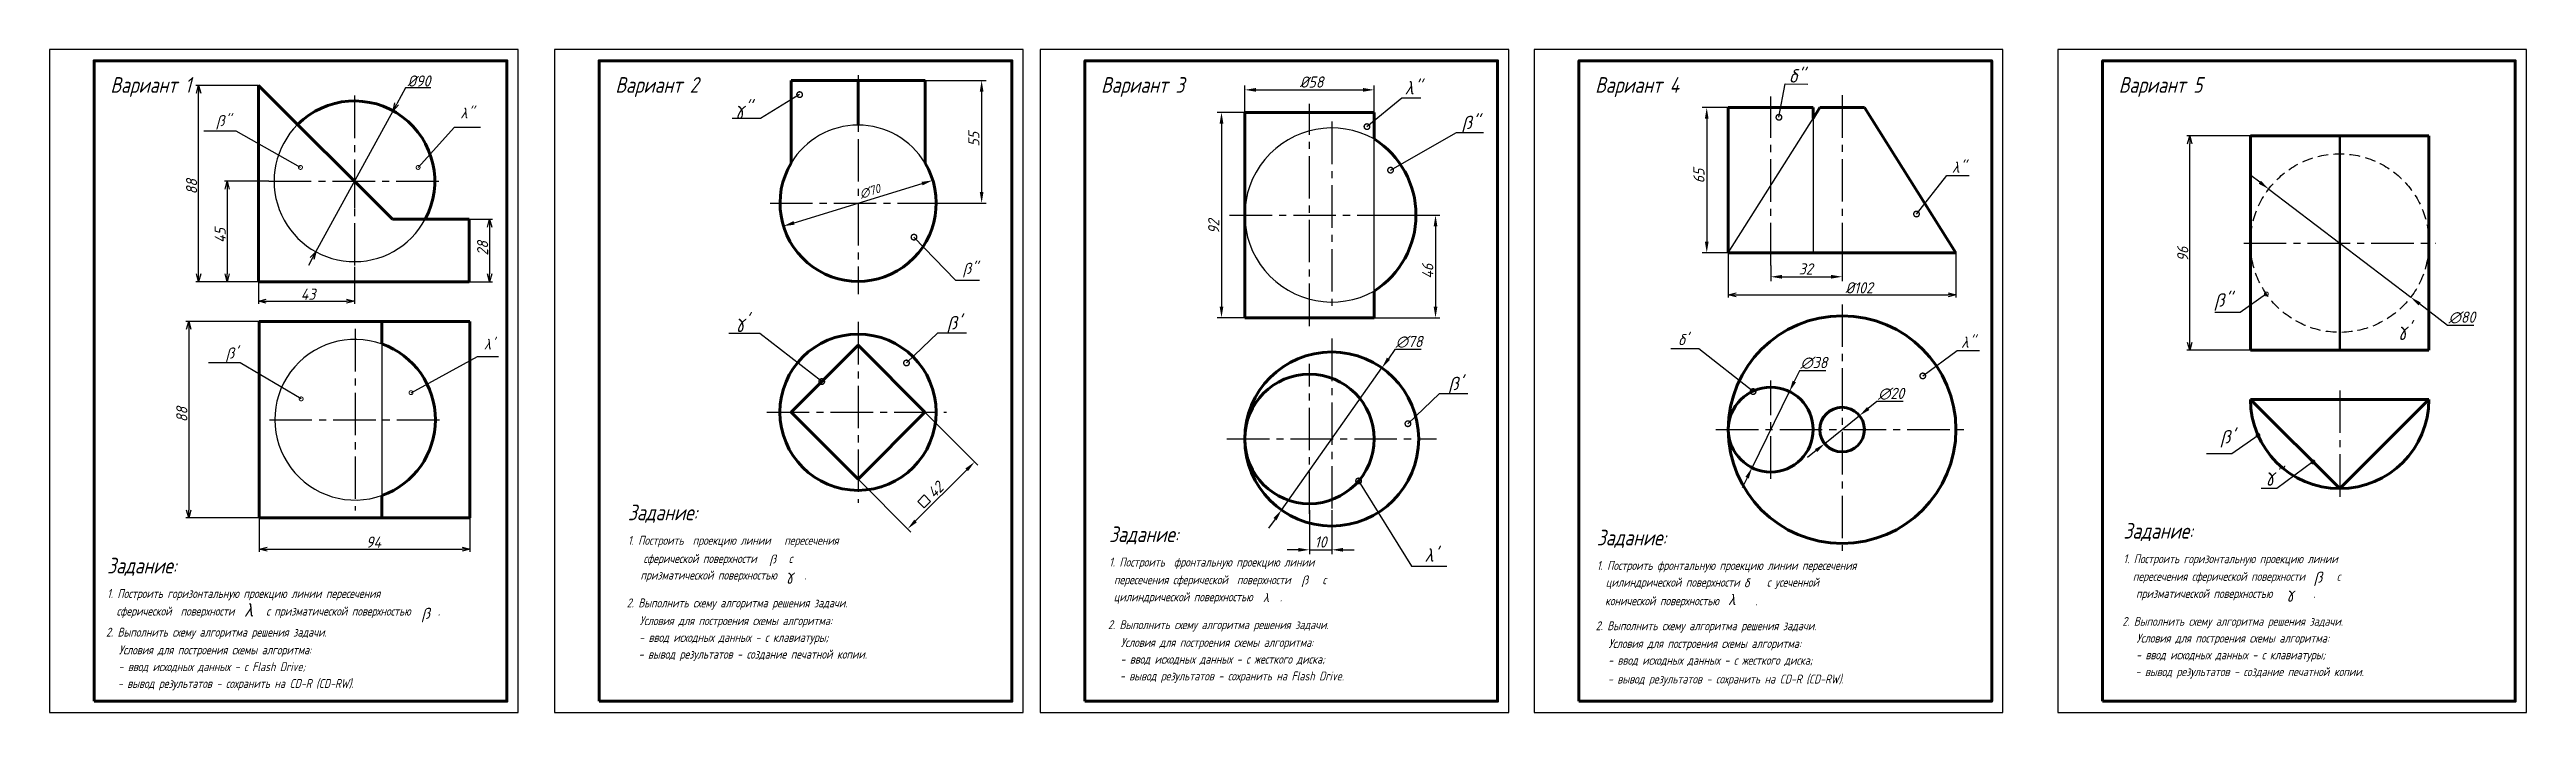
# Model space of a CAD drawing. Header units: millimetres. Extents: x 0 to 3763, y -2 to 297.
# Drawn here: x 0 to 1110, y 0 to 297 of the extents above; entities that cross this region are included whole.
import ezdxf

# ---------------------------------------------------------------- set-up
doc = ezdxf.new("R2010")
doc.units = ezdxf.units.MM
for name, pattern in [('ACAD_ISO03W100', [30, 12, -18]), ('CENTER2', [28.575000000000003, 19.05, -3.175, 3.175, -3.175]), ('невидимая2', [4.762499999999999, 3.175, -1.5875]), ('осевая2', [28.575000000000003, 19.05, -3.175, 3.175, -3.175])]:
    doc.linetypes.add(name, pattern=pattern)
doc.layers.add('3-размеры', color=6, linetype='Continuous')
doc.layers.add('Слой2', color=7, linetype='ACAD_ISO03W100')
doc.layers.add('Непечатный', color=7, linetype='Continuous', plot=False)
doc.layers.add('Слой1', color=7, linetype='Continuous', lineweight=60)
doc.styles.get("Standard").update_dxf_attribs({"font": 'isocpeur.ttf', "width": 0.9, "oblique": 15})
doc.dimstyles.new('ISO-25', dxfattribs={"dimtxt": 5, "dimasz": 3.5, "dimexe": 1.25, "dimexo": 0, "dimtad": 1, "dimtoh": 1, "dimdec": 0, "dimtxsty": 'Standard', "dimblk": 'OPEN30', "dimcen": 2.5, "dimadec": 0, "dimazin": 0, "dimtfac": 1, "dimtdec": 0, "dimtmove": 0, "dimatfit": 3, "dimldrblk": 'DOTSMALL', "dimfxl": 1, "dimarcsym": 0})
doc.dimstyles.new('Standart', dxfattribs={"dimtxt": 5, "dimasz": 5, "dimexe": 2, "dimexo": 0, "dimgap": 1, "dimtad": 1, "dimtoh": 1, "dimdec": 0, "dimtxsty": 'Standard', "dimcen": 2.5, "dimadec": 0, "dimazin": 0, "dimtfac": 1, "dimtdec": 0, "dimtmove": 0, "dimatfit": 3, "dimldrblk": 'DOTSMALL', "dimfxl": 1, "dimarcsym": 0})

msp = doc.modelspace()

# ---------------------------------------------------------------- texts
at = {"linetype": 'осевая2', "oblique": 15, "width": 0.9}
for s, height, p in [("δ''", 6, (779.4800857111609, 282.2141837989385)), ("λ''", 5, (852.5929579394065, 241.7910778623365)), ("δ'", 5, (729.7913269422827, 164.5678525877935)), ("λ''", 5, (856.7536205918323, 163.4250325312057)), ('δ', 4, (759.3152725076097, 56.08417390652892)), ('λ', 5, (752.2195164991051, 48.13262991694035))]:
    msp.add_text(s, height=height, dxfattribs=at).set_placement(p)
at = {"oblique": 15}
for s, height, width, p in [('Вариант 1', 7, 0.8, (27.28873733672754, 277.6480678305977)), ('Вариант 2', 7, 0.8, (253.582979577697, 277.6480679216102)), ('Вариант 3', 7, 0.8, (471.2757901007533, 277.6480679216102)), ('Вариант 4', 7, 0.8, (692.7058975172279, 277.6480679216102)), ('Вариант 5', 7, 0.8, (927.3551502010823, 277.6480679216102)), ("γ''", 6, 0.9, (307.1494515096824, 267.6216212069156)), ("β''", 6, 0.9, (632.9039414649585, 261.3238892315949)), ("β''", 5, 0.9, (409.2988035608997, 196.452679540467)), ("γ'", 6, 0.9, (307.387535867701, 172.2262229331053)), ("β'", 6, 0.9, (402.2037070440858, 171.5973888070166)), ("β'", 6, 0.9, (626.9220294241102, 144.3752897682637)), ('Задание:', 7, 0.8, (259.2185829868019, 86.10511580279649)), ('1. Построить  проекцию линии   пересечения ', 4, 0.8, (259.2185829868019, 75.10511580279649)), ('Задание:', 7, 0.8, (474.8859063857092, 76.35562254153513)), ('Задание:', 7, 0.8, (693.4597728173217, 74.86017092265581)), ('Задание:', 7, 0.8, (929.4611558578599, 77.86430855181186)), ('Задание:', 7, 0.8, (25.83416246998149, 62.29321620050541)), (' сферической поверхности       c ', 4, 0.8, (264.1268406366019, 66.95235587586103)), ('β', 4, 0.9, (322.6411359179463, 66.74889463646957)), ('1. Построить  фронтальную проекцию линии ', 4, 0.8, (474.8859063857092, 65.35562254153513)), ('1. Построить фронтальную проекцию линии пересечения ', 4, 0.8, (693.4597728173217, 63.86017092265581)), ('1. Построить горизонтальную проекцию линии ', 4, 0.8, (929.4611558578599, 66.86430855181186)), ('призматической поверхностью      .', 4, 0.8, (264.8389270252535, 59.52984065121188)), ('γ', 5, 0.9, (329.9305929334918, 59.14398235508304)), ('  пересечения сферической  поверхности       с ', 4, 0.8, (472.9830085579872, 57.45385255889846)), ('β', 4, 0.9, (561.0826615472383, 57.35698334669985)), ('цилиндрической поверхности      с усеченной ', 4, 0.8, (697.4377036875237, 56.32774502333723)), ('   пересечения сферической поверхности       с ', 4, 0.8, (927.558258030138, 58.96253856917519)), ('1. Построить горизонтальную проекцию линии пересечения', 4, 0.8, (25.83416246998149, 51.29321620050541)), ('   сферической  поверхности       с призматической поверхностью      .', 4, 0.8, (23.93126464225952, 43.39144621786875)), ('β', 5, 0.9, (166.7278164331286, 41.90504493560209)), ('2. Выполнить схему алгоритма решения задачи.', 4, 0.8, (258.6996525143359, 47.07059757011837)), ('цилиндрической поверхностью      .', 4, 0.8, (476.9165180193127, 49.78034738995052)), ('конической поверхностью        .', 4, 0.8, (697.1141232968419, 48.01265784420639)), ('призматической поверхностью         .', 4, 0.8, (935.0814998963115, 51.28903340022725)), ('2. Выполнить схему алгоритма решения задачи.', 4, 0.8, (25.31523199751541, 33.96449329647999)), ('   Условия для построения схемы алгоритма:', 4, 0.8, (258.3535461040124, 39.13037620969624)), ('  - ввод исходных данных - с клавиатуры;', 4, 0.8, (260.1698034409774, 31.61137508451418)), ('2. Выполнить схему алгоритма решения задачи.', 4, 0.8, (474.3669759132431, 37.321104308857)), ('   Условия для построения схемы алгоритма:', 4, 0.8, (474.0208695029196, 29.38088294843487)), ('2. Выполнить схему алгоритма решения задачи.', 4, 0.8, (692.9408423448556, 36.83229916834557)), ('2. Выполнить схему алгоритма решения задачи.', 4, 0.8, (928.9422253853945, 38.82979031913374)), ('   Условия для построения схемы алгоритма:', 4, 0.8, (929.2029787829549, 31.30687454443205)), ('   Условия для построения схемы алгоритма:', 4, 0.8, (24.96912558719191, 26.02427193605786)), ('  - ввод исходных данных - с Flash Drive;', 4, 0.8, (26.78538292415692, 18.5052708108758)), ('  - вывод результатов - создание печатной копии.', 4, 0.8, (259.9103388880781, 24.09237395933224)), ('  - ввод исходных данных - с жесткого диска;', 4, 0.8, (475.8371268398846, 21.86188182325282)), ('   Условия для построения схемы алгоритма:', 4, 0.8, (692.5947359345321, 28.89207780792344)), ('  - ввод исходных данных - с жесткого диска;', 4, 0.8, (694.4109932714971, 21.37307668274138)), ('  - ввод исходных данных - с клавиатуры;', 4, 0.8, (931.0192361199199, 23.78787341924999)), ('  - вывод результатов - сохранить на CD-R (CD-RW).', 4, 0.8, (26.5259183712576, 10.98626968569386)), ('  - вывод результатов - сохранить на Flash Drive.', 4, 0.8, (475.5776622869853, 14.34288069807087)), ('  - вывод результатов - сохранить на CD-R (CD-RW). ', 4, 0.8, (694.3395906419446, 12.96936827418131)), ('  - вывод результатов - создание печатной копии.', 4, 0.8, (930.7597715670206, 16.26887229406805))]:
    msp.add_text(s, height=height, dxfattribs=dict(at, width=width)).set_placement(p)
at = {"color": 7, "oblique": 15, "width": 0.9}
for s, p in [("β''", (74.64534930548871, 262.6468251932608)), ("β'", (79.00221642651559, 158.5224113320882))]:
    msp.add_text(s, height=5, dxfattribs=at).set_placement(p)
at = {"lineweight": 60, "oblique": 15, "width": 0.9}
for s, height, p in [("β''", 6, (970.1509334119999, 181.7924872121048)), ("γ'", 6, (1052.376914144852, 168.6671633525654)), ("β'", 6, (972.8655011189328, 120.5263134943352)), ("γ''", 6, (993.0112796357532, 103.3754948161168)), ('β', 5, (1014.806425697133, 58.10775327143244)), ('γ', 5, (1002.419675180119, 51.11049660204901))]:
    msp.add_text(s, height=height, dxfattribs=at).set_placement(p)
at = {"layer": 'Слой2', "oblique": 15, "width": 0.9}
for s, height, p in [("λ''", 6, (607.3157053217824, 276.87984768119)), ("λ'", 6, (616.227090163462, 67.5400256166331)), ('λ', 6, (87.20182428108845, 42.95111395040499)), ('λ', 4, (543.8478962617543, 49.50475255562583))]:
    msp.add_text(s, height=height, dxfattribs=at).set_placement(p)
at = {"layer": 'Слой2', "color": 7, "oblique": 15, "width": 0.9}
for s, height, p in [("λ''", 4.8, (184.1249521461247, 266.1948799482839)), ("λ'", 4.800000000000001, (194.6714812059209, 162.6154058862743))]:
    msp.add_text(s, height=height, dxfattribs=at).set_placement(p)

# ---------------------------------------------------------------- blocks, each defined once
blk = doc.blocks.new('_DotSmall')
at = {"color": 0, "linetype": 'ByBlock', "const_width": 0.5}
blk.add_lwpolyline([(-0.0625, 0, 1), (0.0625, 0, 1)], format="xyb", close=True, dxfattribs=at)
blk = doc.blocks.new('_Open30')
at = {"color": 0, "linetype": 'ByBlock', "lineweight": -2}
for p, q in [((-1, 0.26794919), (0, 0)), ((0, 0), (-1, -0.26794919)), ((0, 0), (-1, 0))]:
    blk.add_line(p, q, dxfattribs=at)
blk = doc.blocks.new('*D5')
at = {"color": 0, "lineweight": -2, "transparency": 16777216}
for p, q in [((159.5235626432192, 279.7764306792439), (155.6087725127074, 272.6250437977681)), ((170.9383086053749, 279.7764306792438), (159.5235626432192, 279.7764306792439)), ((119.3553172444399, 206.3986368205528), (153.9281487585493, 269.554945461076)), ((117.6746934902818, 203.3285384838607), (115.9940697361237, 200.2584401471686))]:
    blk.add_line(p, q, dxfattribs=at)
at = {"layer": 'Defpoints', "color": 0, "transparency": 16777216}
for p in [(153.9281487585493, 269.554945461076), (119.3553172444399, 206.3986368205528)]:
    blk.add_point(p, dxfattribs=at)
at = {"color": 0, "lineweight": -2, "transparency": 16777216, "xscale": 3.5, "yscale": 3.5, "zscale": 3.5}
for p, rotation in [((153.9281487585493, 269.554945461076), 241.3029578070141), ((119.3553172444399, 206.3986368205528), 61.30295780701402)]:
    blk.add_blockref('_Open30', p, dxfattribs=dict(at, rotation=rotation))
at = {"color": 0, "transparency": 16777216, "insert": (165.5434356242971, 282.9014306792439), "char_height": 5, "attachment_point": 5}
blk.add_mtext('%%c90', dxfattribs=at)
blk = doc.blocks.new('3')
blk.add_line((81.9647164999105, 235.8602111121736), (139.3278711546831, 253.4519275734131))
for points in [[(139.0835417593881, 254.2486380547293), (139.5722005499781, 252.6552170920968), (144.1081340425808, 254.917903945183)], [(81.7203871046155, 236.6569215934899), (82.20904589520549, 235.0635006308573), (77.18445361201279, 234.3942347404036)]]:
    blk.add_solid(points)
at = {"insert": (115.9462699147126, 249.9759911044114), "char_height": 4, "attachment_point": 5, "rotation": 17.049349627562986}
blk.add_mtext('∅70', dxfattribs=at)
blk = doc.blocks.new('*D8')
at = {"layer": 'Defpoints', "color": 0, "linetype": 'ByBlock', "transparency": 16777216}
for p in [(392.3238722984872, 134.5085166517933), (362.3238722984872, 104.5085166517933), (384.5822689850681, 82.25011996521232)]:
    blk.add_point(p, dxfattribs=at)
at = {"layer": 'Слой2', "color": 0, "linetype": 'ByBlock', "lineweight": -2, "transparency": 16777216}
for p, q in [((392.3238722984872, 134.5085166517933), (415.9964825474412, 110.8359064028392)), ((362.3238722984872, 104.5085166517933), (385.9964825474412, 80.83590640283924)), ((411.0467350791354, 108.7145860592795), (388.1178028910009, 85.78565387114506))]:
    blk.add_line(p, q, dxfattribs=at)
at = {"layer": 'Слой2', "color": 0, "linetype": 'ByBlock', "transparency": 16777216}
for points in [[(410.4574794281466, 109.3038417102683), (411.6359907301241, 108.1253304082907), (414.5822689850681, 112.2501199652123)], [(387.5285472400121, 86.37490952213386), (388.7070585419897, 85.19639822015625), (384.5822689850681, 82.25011996521232)]]:
    blk.add_solid(points, dxfattribs=at)
at = {"layer": 'Слой2', "color": 0, "linetype": 'ByBlock', "transparency": 16777216, "insert": (397.0598149410777, 99.67741338952771), "char_height": 5, "attachment_point": 5, "rotation": 44.99999999999995}
blk.add_mtext('42', dxfattribs=at)
blk = doc.blocks.new('*D9')
at = {"layer": 'Defpoints', "color": 0, "linetype": 'ByBlock', "transparency": 16777216}
for p in [(392.3669829106025, 283.1336395286654), (397.3672286970484, 228.1336395286654), (417.7330641597825, 228.1336395286654)]:
    blk.add_point(p, dxfattribs=at)
at = {"layer": 'Слой2', "color": 0, "linetype": 'ByBlock', "lineweight": -2, "transparency": 16777216}
for p, q in [((392.3669829106025, 283.1336395286654), (419.7330641597825, 283.1336395286654)), ((417.7330641597825, 278.1336395286654), (417.7330641597825, 233.1336395286654)), ((397.3672286970484, 228.1336395286654), (419.7330641597825, 228.1336395286654))]:
    blk.add_line(p, q, dxfattribs=at)
at = {"layer": 'Слой2', "color": 0, "linetype": 'ByBlock', "transparency": 16777216}
for points in [[(416.8997308264492, 278.1336395286654), (418.5663974931158, 278.1336395286654), (417.7330641597825, 283.1336395286654)], [(416.8997308264492, 233.1336395286654), (418.5663974931158, 233.1336395286654), (417.7330641597825, 228.1336395286654)]]:
    blk.add_solid(points, dxfattribs=at)
at = {"layer": 'Слой2', "color": 0, "linetype": 'ByBlock', "transparency": 16777216, "insert": (414.2330641597824, 256.8113753447343), "char_height": 5, "attachment_point": 5, "rotation": 90}
blk.add_mtext('55', dxfattribs=at)
blk = doc.blocks.new('*D10')
at = {"color": 0, "lineweight": -2, "transparency": 16777216}
for p, q in [((593.6755431622566, 222.8680236683013), (623.1495892332039, 222.8680236683013)), ((621.1495892332039, 217.8680236683013), (621.1495892332039, 181.8680236683013)), ((593.6755431622566, 176.8680236683013), (623.1495892332039, 176.8680236683013))]:
    blk.add_line(p, q, dxfattribs=at)
at = {"color": 0, "transparency": 16777216}
for points in [[(620.3162558998705, 217.8680236683013), (621.9829225665372, 217.8680236683013), (621.1495892332039, 222.8680236683013)], [(620.3162558998705, 181.8680236683013), (621.9829225665372, 181.8680236683013), (621.1495892332039, 176.8680236683013)]]:
    blk.add_solid(points, dxfattribs=at)
at = {"layer": 'Defpoints', "color": 0, "transparency": 16777216}
for p in [(593.6755431622566, 222.8680236683013), (593.6755431622566, 176.8680236683013), (621.1495892332039, 176.8680236683013)]:
    blk.add_point(p, dxfattribs=at)
at = {"color": 0, "transparency": 16777216, "insert": (617.6495892332039, 197.6680741504082), "char_height": 5, "attachment_point": 5, "rotation": 90}
blk.add_mtext('46', dxfattribs=at)
blk = doc.blocks.new('*D11')
at = {"color": 0, "lineweight": -2, "transparency": 16777216}
for p, q in [((535.6755431622566, 268.8680236683013), (523.2259367256105, 268.8680236683013)), ((525.2259367256105, 263.8680236683013), (525.2259367256104, 181.8680236683013)), ((535.6755431622566, 176.8680236683013), (523.2259367256104, 176.8680236683013))]:
    blk.add_line(p, q, dxfattribs=at)
at = {"color": 0, "transparency": 16777216}
for points in [[(524.3926033922771, 263.8680236683013), (526.0592700589439, 263.8680236683013), (525.2259367256105, 268.8680236683013)], [(524.392603392277, 181.8680236683013), (526.0592700589438, 181.8680236683013), (525.2259367256104, 176.8680236683013)]]:
    blk.add_solid(points, dxfattribs=at)
at = {"layer": 'Defpoints', "color": 0, "transparency": 16777216}
for p in [(535.6755431622566, 268.8680236683013), (525.2259367256104, 176.8680236683013), (535.6755431622566, 176.8680236683013)]:
    blk.add_point(p, dxfattribs=at)
at = {"color": 0, "transparency": 16777216, "insert": (521.7259367256104, 217.6457045409426), "char_height": 5, "attachment_point": 5, "rotation": 90}
blk.add_mtext('92', dxfattribs=at)
blk = doc.blocks.new('*D12')
at = {"layer": 'Defpoints', "color": 0, "transparency": 16777216}
for p in [(593.6755431622566, 278.9441015565048), (535.6755431622566, 268.8680236683013), (593.6755431622566, 268.8680236683013)]:
    blk.add_point(p, dxfattribs=at)
at = {"layer": 'Слой1', "color": 0, "lineweight": -2, "transparency": 16777216}
for p, q in [((535.6755431622566, 268.8680236683013), (535.6755431622566, 280.9441015565048)), ((540.6755431622566, 278.9441015565048), (588.6755431622566, 278.9441015565048)), ((593.6755431622566, 268.8680236683013), (593.6755431622566, 280.9441015565048))]:
    blk.add_line(p, q, dxfattribs=at)
at = {"layer": 'Слой1', "color": 0, "transparency": 16777216}
for points in [[(540.6755431622566, 279.7774348898382), (540.6755431622566, 278.1107682231715), (535.6755431622566, 278.9441015565048)], [(588.6755431622566, 279.7774348898382), (588.6755431622566, 278.1107682231715), (593.6755431622566, 278.9441015565048)]]:
    blk.add_solid(points, dxfattribs=at)
at = {"layer": 'Слой1', "color": 0, "lineweight": -3, "transparency": 16777216, "insert": (565.6038221013353, 282.4441015565048), "char_height": 5, "attachment_point": 5}
blk.add_mtext('%%c58', dxfattribs=at)
blk = doc.blocks.new('*D13')
at = {"layer": 'Defpoints', "color": 0, "transparency": 16777216}
for p in [(597.1433749981677, 154.3810341622679), (552.1214828587172, 90.68622096540182)]:
    blk.add_point(p, dxfattribs=at)
at = {"layer": 'Слой1', "color": 0, "lineweight": -2, "transparency": 16777216}
for p, q in [((602.9154124519434, 162.5470358541737), (600.0293937250556, 158.4640350082208)), ((614.7051584140988, 162.5470358541737), (602.9154124519434, 162.5470358541737)), ((552.1214828587172, 90.68622096540182), (597.1433749981677, 154.3810341622679)), ((549.2354641318293, 86.60322011944888), (546.3494454049414, 82.52021927349594))]:
    blk.add_line(p, q, dxfattribs=at)
at = {"layer": 'Слой1', "color": 0, "transparency": 16777216}
for points in [[(599.3488935840633, 158.9450381293688), (600.7098938660477, 157.9830318870729), (597.1433749981677, 154.3810341622679)], [(548.554963990837, 87.08422324059686), (549.9159642728214, 86.12221699830093), (552.1214828587172, 90.68622096540182)]]:
    blk.add_solid(points, dxfattribs=at)
at = {"layer": 'Слой1', "color": 0, "lineweight": -3, "transparency": 16777216, "insert": (609.3102854330211, 166.0470358541738), "char_height": 5, "attachment_point": 5}
blk.add_mtext('∅78', dxfattribs=at)
blk = doc.blocks.new('*D14')
at = {"color": 0, "lineweight": -2, "transparency": 16777216}
for p, q in [((752.3723646007259, 270.9692824199325), (740.7000537574073, 270.9692824199325)), ((742.7000537574073, 265.9692824199325), (742.7000537574072, 210.9692824199325)), ((752.3723646007259, 205.9692824199325), (740.7000537574072, 205.9692824199325))]:
    blk.add_line(p, q, dxfattribs=at)
at = {"color": 0, "transparency": 16777216}
for points in [[(741.866720424074, 265.9692824199325), (743.5333870907407, 265.9692824199325), (742.7000537574073, 270.9692824199325)], [(741.8667204240738, 210.9692824199325), (743.5333870907406, 210.9692824199325), (742.7000537574072, 205.9692824199325)]]:
    blk.add_solid(points, dxfattribs=at)
at = {"layer": 'Defpoints', "color": 0, "transparency": 16777216}
for p in [(752.3723646007259, 270.9692824199325), (742.7000537574072, 205.9692824199325), (752.3723646007259, 205.9692824199325)]:
    blk.add_point(p, dxfattribs=at)
at = {"color": 0, "transparency": 16777216, "insert": (739.2000537574072, 240.3482573038402), "char_height": 5, "attachment_point": 5, "rotation": 90}
blk.add_mtext('65', dxfattribs=at)
blk = doc.blocks.new('*D15')
at = {"color": 0, "lineweight": -2, "transparency": 16777216}
for p, q in [((771.3723646007259, 200.2674536045857), (771.3723646007259, 193.199748245862)), ((803.3723646007259, 200.5666250895912), (803.3723646007259, 193.199748245862)), ((776.3723646007259, 195.199748245862), (798.3723646007259, 195.199748245862))]:
    blk.add_line(p, q, dxfattribs=at)
at = {"color": 0, "transparency": 16777216}
for points in [[(776.3723646007259, 196.0330815791953), (776.3723646007259, 194.3664149125287), (771.3723646007259, 195.199748245862)], [(798.3723646007259, 196.0330815791953), (798.3723646007259, 194.3664149125287), (803.3723646007259, 195.199748245862)]]:
    blk.add_solid(points, dxfattribs=at)
at = {"layer": 'Defpoints', "color": 0, "transparency": 16777216}
for p in [(771.3723646007259, 200.2674536045857), (803.3723646007259, 200.5666250895912), (803.3723646007259, 195.199748245862)]:
    blk.add_point(p, dxfattribs=at)
at = {"color": 0, "transparency": 16777216, "insert": (787.0565500234586, 198.699748245862), "char_height": 5, "attachment_point": 5}
blk.add_mtext('32', dxfattribs=at)
blk = doc.blocks.new('*D16')
at = {"color": 0, "lineweight": -2, "transparency": 16777216}
for p, q in [((818.9408930163277, 139.2808500607448), (815.0487609124273, 136.142170770695)), ((830.7306389784835, 139.2808500607449), (818.9408930163277, 139.2808500607448)), ((795.5881003929247, 120.4487743204459), (811.1566288085269, 133.0034914806452)), ((791.6959682890242, 117.3100950303962), (787.8038361851238, 114.1714157403463))]:
    blk.add_line(p, q, dxfattribs=at)
at = {"color": 0, "transparency": 16777216}
for points in [[(814.525647697419, 136.7908594546784), (815.5718741274356, 135.4934820867116), (811.1566288085269, 133.0034914806452)], [(791.172855074016, 117.9587837143795), (792.2190815040325, 116.6614063464128), (795.5881003929247, 120.4487743204459)]]:
    blk.add_solid(points, dxfattribs=at)
at = {"layer": 'Defpoints', "color": 0, "transparency": 16777216}
for p in [(811.1566288085269, 133.0034914806452), (795.5881003929247, 120.4487743204459)]:
    blk.add_point(p, dxfattribs=at)
at = {"color": 0, "transparency": 16777216, "insert": (825.3357659974056, 142.7808500607447), "char_height": 5, "attachment_point": 5}
blk.add_mtext('∅20', dxfattribs=at)
blk = doc.blocks.new('*D17')
at = {"color": 0, "lineweight": -2, "transparency": 16777216}
for p, q in [((784.3272727431938, 153.118399113439), (781.947669146715, 148.270573802077)), ((796.1170187053496, 153.118399113439), (784.3272727431938, 153.118399113439)), ((763.0002485018176, 109.6701171868334), (779.744480699634, 143.7821486142579)), ((760.7970600547366, 105.1816919990144), (758.5938716076554, 100.6932668111953))]:
    blk.add_line(p, q, dxfattribs=at)
at = {"color": 0, "transparency": 16777216}
for points in [[(781.1995982820786, 148.6377718765905), (782.6957400113517, 147.9033757275635), (779.744480699634, 143.7821486142579)], [(760.0489891901001, 105.5488900735279), (761.5451309193732, 104.8144939245008), (763.0002485018176, 109.6701171868334)]]:
    blk.add_solid(points, dxfattribs=at)
at = {"layer": 'Defpoints', "color": 0, "transparency": 16777216}
for p in [(779.744480699634, 143.7821486142579), (763.0002485018176, 109.6701171868334)]:
    blk.add_point(p, dxfattribs=at)
at = {"color": 0, "transparency": 16777216, "insert": (790.7221457242716, 156.618399113439), "char_height": 5, "attachment_point": 5}
blk.add_mtext('∅38', dxfattribs=at)
blk = doc.blocks.new('*D69')
at = {"color": 0, "lineweight": -2, "transparency": 16777216}
for p, q in [((990.5634429143629, 237.5447838064624), (986.5855337329995, 240.5740144917724)), ((994.5413520957264, 234.5155531211524), (1058.187898997543, 186.047862156192)), ((1074.7526174071, 173.4336090367806), (1062.165808178907, 183.0186314708819)), ((1086.542363369256, 173.4336090367806), (1074.7526174071, 173.4336090367806))]:
    blk.add_line(p, q, dxfattribs=at)
at = {"color": 0, "transparency": 16777216}
for points in [[(991.0683146952479, 238.207768670023), (990.0585711334779, 236.8817989429018), (994.5413520957264, 234.5155531211524)], [(1062.670679959792, 183.6816163344425), (1061.660936398022, 182.3556466073213), (1058.187898997543, 186.047862156192)]]:
    blk.add_solid(points, dxfattribs=at)
at = {"layer": 'Defpoints', "color": 0, "transparency": 16777216}
for p in [(994.5413520957264, 234.5155531211524), (1058.187898997543, 186.047862156192)]:
    blk.add_point(p, dxfattribs=at)
at = {"color": 0, "transparency": 16777216, "insert": (1081.147490388179, 176.9336090367806), "char_height": 5, "attachment_point": 5}
blk.add_mtext('∅80', dxfattribs=at)
blk = doc.blocks.new('*D70')
at = {"layer": '3-размеры', "color": 0, "linetype": 'ByBlock', "lineweight": -2, "transparency": 16777216}
for p, q in [((986.3646255466356, 258.2817076386718), (957.8876281953015, 258.2817076386718)), ((959.1376281953017, 165.7817076386719), (959.1376281953017, 254.7817076386718)), ((986.3646255466356, 162.2817076386719), (957.8876281953017, 162.2817076386719))]:
    blk.add_line(p, q, dxfattribs=at)
at = {"layer": 'Defpoints', "color": 0, "transparency": 16777216}
for p in [(959.1376281953015, 258.2817076386718), (986.3646255466356, 258.2817076386718), (986.3646255466356, 162.2817076386719)]:
    blk.add_point(p, dxfattribs=at)
at = {"layer": '3-размеры', "color": 0, "lineweight": -2, "transparency": 16777216, "xscale": 3.5, "yscale": 3.5, "zscale": 3.5}
for p, rotation in [((959.1376281953015, 258.2817076386718), 90), ((959.1376281953017, 162.2817076386719), 270)]:
    blk.add_blockref('_Open30', p, dxfattribs=dict(at, rotation=rotation))
at = {"layer": '3-размеры', "color": 0, "transparency": 16777216, "insert": (956.0126281953014, 205.3559910400327), "char_height": 5, "attachment_point": 5, "rotation": 90}
blk.add_mtext('96', dxfattribs=at)
blk = doc.blocks.new('*D71')
at = {"layer": '3-размеры', "color": 0, "linetype": 'ByBlock', "lineweight": -2, "transparency": 16777216}
for p, q in [((93.9645502073237, 87.15968324730314), (93.9645502073237, 71.93298303019567)), ((188.4292506289194, 87.15968324730311), (188.4292506289194, 71.93298303019567)), ((97.4645502073237, 73.18298303019567), (184.9292506289194, 73.18298303019567))]:
    blk.add_line(p, q, dxfattribs=at)
at = {"layer": 'Defpoints', "color": 0, "transparency": 16777216}
for p in [(93.9645502073237, 87.15968324730314), (188.4292506289194, 87.15968324730311), (188.4292506289194, 73.18298303019567)]:
    blk.add_point(p, dxfattribs=at)
at = {"layer": '3-размеры', "color": 0, "lineweight": -2, "transparency": 16777216, "xscale": 3.5, "yscale": 3.5, "zscale": 3.5, "rotation": 180}
blk.add_blockref('_Open30', (93.9645502073237, 73.18298303019567), dxfattribs=at)
at = {"layer": '3-размеры', "color": 0, "lineweight": -2, "transparency": 16777216, "xscale": 3.5, "yscale": 3.5, "zscale": 3.5}
blk.add_blockref('_Open30', (188.4292506289194, 73.18298303019567), dxfattribs=at)
at = {"layer": '3-размеры', "color": 0, "transparency": 16777216, "insert": (145.1821347589241, 76.30798303019567), "char_height": 5, "attachment_point": 5}
blk.add_mtext('94', dxfattribs=at)
blk = doc.blocks.new('*D72')
at = {"layer": '3-размеры', "color": 0, "linetype": 'ByBlock', "lineweight": -2, "transparency": 16777216}
for p, q in [((98.24173300149474, 237.9767911408146), (78.36204704480218, 237.9767911408146)), ((79.61204704480218, 234.4767911408146), (79.6120470448022, 196.4767911408146)), ((98.24173300149474, 192.9767911408146), (78.3620470448022, 192.9767911408146))]:
    blk.add_line(p, q, dxfattribs=at)
at = {"layer": 'Defpoints', "color": 0, "transparency": 16777216}
for p in [(98.24173300149474, 237.9767911408146), (79.6120470448022, 192.9767911408146), (98.24173300149474, 192.9767911408146)]:
    blk.add_point(p, dxfattribs=at)
at = {"layer": '3-размеры', "color": 0, "lineweight": -2, "transparency": 16777216, "xscale": 3.5, "yscale": 3.5, "zscale": 3.5}
for p, rotation in [((79.61204704480218, 237.9767911408146), 90), ((79.6120470448022, 192.9767911408146), 270)]:
    blk.add_blockref('_Open30', p, dxfattribs=dict(at, rotation=rotation))
at = {"layer": '3-размеры', "color": 0, "transparency": 16777216, "insert": (76.48704704480224, 213.6804836683286), "char_height": 5, "attachment_point": 5, "rotation": 90}
blk.add_mtext('45', dxfattribs=at)
blk = doc.blocks.new('*D73')
at = {"layer": '3-размеры', "color": 0, "linetype": 'ByBlock', "lineweight": -2, "transparency": 16777216}
for p, q in [((93.65251488439117, 280.9660092579181), (65.55876471770347, 280.9660092579181)), ((66.80876471770348, 196.4767911408146), (66.80876471770347, 277.4660092579181)), ((93.65251488439117, 192.9767911408146), (65.55876471770348, 192.9767911408146))]:
    blk.add_line(p, q, dxfattribs=at)
at = {"layer": 'Defpoints', "color": 0, "transparency": 16777216}
for p in [(66.80876471770347, 280.9660092579181), (93.65251488439117, 280.9660092579181), (93.65251488439117, 192.9767911408146)]:
    blk.add_point(p, dxfattribs=at)
at = {"layer": '3-размеры', "color": 0, "lineweight": -2, "transparency": 16777216, "xscale": 3.5, "yscale": 3.5, "zscale": 3.5}
for p, rotation in [((66.80876471770347, 280.9660092579181), 90), ((66.80876471770348, 192.9767911408146), 270)]:
    blk.add_blockref('_Open30', p, dxfattribs=dict(at, rotation=rotation))
at = {"layer": '3-размеры', "color": 0, "transparency": 16777216, "insert": (63.68376471770353, 235.5415576298747), "char_height": 5, "attachment_point": 5, "rotation": 90}
blk.add_mtext('88', dxfattribs=at)
blk = doc.blocks.new('*D74')
at = {"layer": '3-размеры', "color": 0, "linetype": 'ByBlock', "lineweight": -2, "transparency": 16777216}
for p, q in [((93.65251488439114, 192.9767911408145), (93.65251488439114, 183.0018458880022)), ((136.6417330014947, 199.5767911408145), (136.6417330014947, 183.0018458880022)), ((97.15251488439114, 184.2518458880022), (133.1417330014947, 184.2518458880022))]:
    blk.add_line(p, q, dxfattribs=at)
at = {"layer": 'Defpoints', "color": 0, "transparency": 16777216}
for p in [(93.65251488439114, 192.9767911408145), (136.6417330014947, 199.5767911408145), (136.6417330014947, 184.2518458880022)]:
    blk.add_point(p, dxfattribs=at)
at = {"layer": '3-размеры', "color": 0, "lineweight": -2, "transparency": 16777216, "xscale": 3.5, "yscale": 3.5, "zscale": 3.5, "rotation": 180}
blk.add_blockref('_Open30', (93.65251488439114, 184.2518458880022), dxfattribs=at)
at = {"layer": '3-размеры', "color": 0, "lineweight": -2, "transparency": 16777216, "xscale": 3.5, "yscale": 3.5, "zscale": 3.5}
blk.add_blockref('_Open30', (136.6417330014947, 184.2518458880022), dxfattribs=at)
at = {"layer": '3-размеры', "color": 0, "transparency": 16777216, "insert": (115.8674970024094, 187.3768458880022), "char_height": 5, "attachment_point": 5}
blk.add_mtext('43', dxfattribs=at)
blk = doc.blocks.new('*D75')
at = {"layer": '3-размеры', "color": 0, "linetype": 'ByBlock', "lineweight": -2, "transparency": 16777216}
for p, q in [((188.1172153059869, 220.9792103394803), (198.4673657134772, 220.9792103394803)), ((197.2173657134772, 217.4792103394803), (197.2173657134772, 196.4767911408146)), ((188.1163714583065, 192.9767911408146), (198.4673657134772, 192.9767911408146))]:
    blk.add_line(p, q, dxfattribs=at)
at = {"layer": 'Defpoints', "color": 0, "transparency": 16777216}
for p in [(188.1172153059869, 220.9792103394803), (188.1163714583065, 192.9767911408146), (197.2173657134772, 192.9767911408146)]:
    blk.add_point(p, dxfattribs=at)
at = {"layer": '3-размеры', "color": 0, "lineweight": -2, "transparency": 16777216, "xscale": 3.5, "yscale": 3.5, "zscale": 3.5}
for p, rotation in [((197.2173657134772, 220.9792103394803), 90), ((197.2173657134772, 192.9767911408146), 270)]:
    blk.add_blockref('_Open30', p, dxfattribs=dict(at, rotation=rotation))
at = {"layer": '3-размеры', "color": 0, "transparency": 16777216, "insert": (194.0923657134772, 207.9445380416371), "char_height": 5, "attachment_point": 5, "rotation": 90}
blk.add_mtext('28', dxfattribs=at)
blk = doc.blocks.new('*D76')
at = {"layer": '3-размеры', "color": 0, "linetype": 'ByBlock', "lineweight": -2, "transparency": 16777216}
for p, q in [((93.96455020732374, 175.1503018653738), (61.14099536476346, 175.1503018653737)), ((62.39099536476346, 171.6503018653737), (62.39099536476348, 90.65968324730316)), ((93.96455020732373, 87.15968324730316), (61.14099536476348, 87.15968324730316))]:
    blk.add_line(p, q, dxfattribs=at)
at = {"layer": 'Defpoints', "color": 0, "transparency": 16777216}
for p in [(93.96455020732374, 175.1503018653738), (62.39099536476348, 87.15968324730316), (93.96455020732373, 87.15968324730316)]:
    blk.add_point(p, dxfattribs=at)
at = {"layer": '3-размеры', "color": 0, "lineweight": -2, "transparency": 16777216, "xscale": 3.5, "yscale": 3.5, "zscale": 3.5}
for p, rotation in [((62.39099536476346, 175.1503018653737), 90), ((62.39099536476348, 87.15968324730316), 270)]:
    blk.add_blockref('_Open30', p, dxfattribs=dict(at, rotation=rotation))
at = {"layer": '3-размеры', "color": 0, "transparency": 16777216, "insert": (59.26599536476349, 133.4752078380962), "char_height": 5, "attachment_point": 5, "rotation": 90}
blk.add_mtext('88', dxfattribs=at)
blk = doc.blocks.new('*D77')
at = {"layer": 'Defpoints', "color": 0, "transparency": 16777216}
for p in [(564.6324289284423, 90.69712859266566), (574.6324289284423, 90.69712859266566), (574.6324289284423, 72.87163027617498)]:
    blk.add_point(p, dxfattribs=at)
at = {"layer": 'Слой1', "color": 0, "lineweight": -2, "transparency": 16777216}
for p, q in [((564.6324289284423, 90.69712859266566), (564.6324289284423, 70.87163027617498)), ((574.6324289284423, 90.69712859266566), (574.6324289284423, 70.87163027617498)), ((559.6324289284423, 72.87163027617498), (554.6324289284423, 72.87163027617498)), ((564.6324289284423, 72.87163027617498), (574.6324289284423, 72.87163027617498)), ((579.6324289284423, 72.87163027617498), (584.6324289284423, 72.87163027617498))]:
    blk.add_line(p, q, dxfattribs=at)
at = {"layer": 'Слой1', "color": 0, "transparency": 16777216}
for points in [[(559.6324289284423, 73.70496360950831), (559.6324289284423, 72.03829694284165), (564.6324289284423, 72.87163027617498)], [(579.6324289284423, 73.70496360950831), (579.6324289284423, 72.03829694284165), (574.6324289284423, 72.87163027617498)]]:
    blk.add_solid(points, dxfattribs=at)
at = {"layer": 'Слой1', "color": 0, "lineweight": -3, "transparency": 16777216, "insert": (569.6324289284423, 76.37163027617498), "char_height": 5, "attachment_point": 5}
blk.add_mtext('10', dxfattribs=at)
blk = doc.blocks.new('*D78')
at = {"layer": '3-размеры', "color": 0, "linetype": 'ByBlock', "lineweight": -2, "transparency": 16777216}
for p, q in [((752.3723646007259, 205.9870008629599), (752.3723646007259, 185.8758109184464)), ((854.37236493346, 205.9691257884762), (854.37236493346, 185.8758109184464)), ((755.8723646007259, 187.1258109184464), (850.87236493346, 187.1258109184464))]:
    blk.add_line(p, q, dxfattribs=at)
at = {"layer": 'Defpoints', "color": 0, "transparency": 16777216}
for p in [(752.3723646007259, 205.9870008629599), (854.37236493346, 205.9691257884762), (854.37236493346, 187.1258109184464)]:
    blk.add_point(p, dxfattribs=at)
at = {"layer": '3-размеры', "color": 0, "lineweight": -2, "transparency": 16777216, "xscale": 3.5, "yscale": 3.5, "zscale": 3.5, "rotation": 180}
blk.add_blockref('_Open30', (752.3723646007259, 187.1258109184464), dxfattribs=at)
at = {"layer": '3-размеры', "color": 0, "lineweight": -2, "transparency": 16777216, "xscale": 3.5, "yscale": 3.5, "zscale": 3.5}
blk.add_blockref('_Open30', (854.37236493346, 187.1258109184464), dxfattribs=at)
at = {"layer": '3-размеры', "color": 0, "transparency": 16777216, "insert": (810.9748359747973, 190.2508109184464), "char_height": 5, "attachment_point": 5}
blk.add_mtext('%%c102', dxfattribs=at)

# ---------------------------------------------------------------- dimensions: what is measured, and where the dimension line sits
at = {"color": 7}
dim = msp.add_diameter_dim_2p(p1=(119.3553172444399, 206.3986368205528), p2=(153.9281487585493, 269.554945461076), text='%%c90', dimstyle='ISO-25', dxfattribs=at)
dim.commit()
dim.dimension.update_dxf_attribs({"geometry": '*D5', "text_midpoint": (165.5434356242971, 279.7764306792439), "dimtype": 163})
for base, p1, p2, picture, middle in [((525.2259367256104, 176.8680236683013), (535.6755431622566, 268.8680236683013), (535.6755431622566, 176.8680236683013), '*D11', (525.2259367256104, 217.6457045409426)), ((742.7000537574072, 205.9692824199325), (752.3723646007259, 270.9692824199325), (752.3723646007259, 205.9692824199325), '*D14', (742.7000537574072, 240.3482573038402)), ((621.1495892332039, 176.8680236683013), (593.6755431622566, 222.8680236683013), (593.6755431622566, 176.8680236683013), '*D10', (621.1495892332039, 197.6680741504082))]:
    dim = msp.add_linear_dim(base=base, p1=p1, p2=p2, angle=90, dimstyle='Standart')
    dim.commit()
    dim.dimension.update_dxf_attribs({"geometry": picture, "text_midpoint": middle, "dimtype": 160})
for p1, p2, picture, middle in [((994.5413520957264, 234.5155531211524), (1058.187898997543, 186.047862156192), '*D69', (1081.147490388179, 173.4336090367806)), ((763.0002485018176, 109.6701171868334), (779.744480699634, 143.7821486142579), '*D17', (790.7221457242716, 153.118399113439))]:
    dim = msp.add_diameter_dim_2p(p1=p1, p2=p2, dimstyle='Standart')
    dim.commit()
    dim.dimension.update_dxf_attribs({"geometry": picture, "text_midpoint": middle, "dimtype": 163})
dim = msp.add_linear_dim(base=(803.3723646007259, 195.199748245862), p1=(771.3723646007259, 200.2674536045857), p2=(803.3723646007259, 200.5666250895912), dimstyle='Standart')
dim.commit()
dim.dimension.update_dxf_attribs({"geometry": '*D15', "text_midpoint": (787.0565500234586, 195.199748245862), "dimtype": 160})
dim = msp.add_diameter_dim_2p(p1=(795.5881003929247, 120.4487743204459), p2=(811.1566288085269, 133.0034914806452), dimstyle='Standart')
dim.commit()
dim.dimension.update_dxf_attribs({"geometry": '*D16', "text_midpoint": (825.3357659974056, 142.7808500607447)})
at = {"layer": '3-размеры', "color": 7}
for base, p1, p2, angle, picture, middle in [((66.80876471770347, 280.9660092579181), (93.65251488439114, 192.9767911408145), (93.65251488439114, 280.966009257918), 90, '*D73', (66.80876471770353, 235.5415576298747)), ((959.1376281953015, 258.2817076386718), (986.3646255466351, 162.2817076386718), (986.3646255466351, 258.2817076386717), 270, '*D70', (959.1376281953014, 205.3559910400327)), ((79.6120470448022, 192.9767911408146), (98.24173300149468, 237.9767911408145), (98.24173300149468, 192.9767911408145), 90, '*D72', (79.61204704480224, 213.6804836683286)), ((197.2173657134772, 192.9767911408146), (188.1172153059868, 220.9792103394802), (188.1163714583065, 192.9767911408145), 90, '*D75', (197.2173657134772, 207.9445380416371)), ((62.39099536476348, 87.15968324730316), (93.96455020732371, 175.1503018653737), (93.9645502073237, 87.15968324730314), 90, '*D76', (62.39099536476349, 133.4752078380962))]:
    dim = msp.add_linear_dim(base=base, p1=p1, p2=p2, angle=angle, dimstyle='ISO-25', override={"dimarcsym": 1}, dxfattribs=at)
    dim.commit()
    dim.dimension.update_dxf_attribs({"geometry": picture, "text_midpoint": middle, "dimtype": 160})
dim = msp.add_linear_dim(base=(854.37236493346, 187.1258109184464), p1=(752.3723646007259, 205.9870008629599), p2=(854.37236493346, 205.9691257884762), text='%%c102', dimstyle='ISO-25', override={"dimarcsym": 1}, dxfattribs=at)
dim.commit()
dim.dimension.update_dxf_attribs({"geometry": '*D78', "text_midpoint": (810.9748359747973, 187.1258109184464), "dimtype": 160})
for base, p1, p2, picture, middle in [((136.6417330014947, 184.2518458880022), (93.65251488439114, 192.9767911408145), (136.6417330014947, 199.5767911408145), '*D74', (115.8674970024094, 184.2518458880022)), ((188.4292506289194, 73.18298303019567), (93.9645502073237, 87.15968324730314), (188.4292506289194, 87.15968324730311), '*D71', (145.1821347589241, 73.18298303019567))]:
    dim = msp.add_linear_dim(base=base, p1=p1, p2=p2, dimstyle='ISO-25', override={"dimarcsym": 1}, dxfattribs=at)
    dim.commit()
    dim.dimension.update_dxf_attribs({"geometry": picture, "text_midpoint": middle, "dimtype": 160})
at = {"layer": 'Слой1', "lineweight": -3}
dim = msp.add_linear_dim(base=(593.6755431622566, 278.9441015565048), p1=(535.6755431622566, 268.8680236683013), p2=(593.6755431622566, 268.8680236683013), text='%%c58', dimstyle='Standart', dxfattribs=at)
dim.commit()
dim.dimension.update_dxf_attribs({"geometry": '*D12', "text_midpoint": (565.6038221013353, 278.9441015565048), "dimtype": 160})
dim = msp.add_diameter_dim_2p(p1=(552.1214828587172, 90.68622096540182), p2=(597.1433749981677, 154.3810341622679), dimstyle='Standart', dxfattribs=at)
dim.commit()
dim.dimension.update_dxf_attribs({"geometry": '*D13', "text_midpoint": (609.3102854330211, 166.0470358541738)})
dim = msp.add_linear_dim(base=(574.6324289284423, 72.87163027617498), p1=(564.6324289284423, 90.69712859266566), p2=(574.6324289284423, 90.69712859266566), dimstyle='Standart', dxfattribs=at)
dim.commit()
dim.dimension.update_dxf_attribs({"geometry": '*D77', "text_midpoint": (569.6324289284423, 72.87163027617498), "dimtype": 160})
at = {"layer": 'Слой2', "linetype": 'ByBlock'}
for base, p1, p2, angle, picture, middle, dimtype in [((417.7330641597825, 228.1336395286654), (392.3669829106025, 283.1336395286654), (397.3672286970484, 228.1336395286654), 90, '*D9', (417.7330641597824, 256.8113753447343), 160), ((384.5822689850681, 82.25011996521232), (392.3238722984872, 134.5085166517932), (362.3238722984872, 104.5085166517933), 224.9999999999999, '*D8', (399.5346886752307, 97.20253965537478), 161)]:
    dim = msp.add_linear_dim(base=base, p1=p1, p2=p2, angle=angle, dimstyle='Standart', dxfattribs=at)
    dim.commit()
    dim.dimension.update_dxf_attribs({"geometry": picture, "text_midpoint": middle, "dimtype": dimtype})

# ---------------------------------------------------------------- linework, layer by layer
at = {"color": 7, "lineweight": 60}
for p, q in [((153.639313802829, 220.9792103394802), (93.65251488439114, 280.966009257918)), ((93.65251488439114, 192.9767911408145), (93.65251488439114, 280.966009257918)), ((153.6393138028288, 220.9792103394802), (188.1172153059868, 220.9792103394802)), ((188.1172153059868, 220.9792103394802), (188.1172153059868, 192.9767911408145)), ((93.65251488439114, 192.9767911408145), (188.1163714583065, 192.9767911408145)), ((93.96455020732373, 175.1503018653737), (93.9645502073237, 87.15968324730314)), ((188.4292506289194, 175.1503018653737), (93.96455020732371, 175.1503018653737)), ((188.4292506289194, 175.1503018653737), (188.4292506289194, 87.15968324730314)), ((188.4292506289194, 87.15968324730314), (93.9645502073237, 87.15968324730314))]:
    msp.add_line(p, q, dxfattribs=at)
at = {"linetype": 'осевая2'}
for p, q in [((362.3669865323016, 285.4678718421183), (362.3669865323016, 187.3416093783599)), ((771.3723646007259, 200.2674536045857), (771.3723646007259, 275.9692824199325)), ((574.6755431622566, 264.754991488747), (574.6755431622566, 179.8915711772818)), ((1026.364625420156, 254.2817076386718), (1026.364625420156, 167.2817078207858)), ((322.9043298787261, 228.1336395286654), (401.8296431858771, 228.1336395286654)), ((528.8576149902094, 222.8680236683013), (620.4934713343039, 222.8680236683013)), ((983.3646254201565, 210.2817078207858), (1069.364625420156, 210.2817078207858)), ((362.3238722984872, 174.9746448463718), (362.3238722984872, 93.91571486500607)), ((574.6324289284423, 167.5151212563059), (574.6324289284423, 77.42984810471773)), ((771.3723646007259, 104.6812848612481), (771.3723646007259, 148.7709809398432)), ((321.437613332655, 134.5085166517932), (402.000083752381, 134.5085166517932)), ((1026.364625546635, 144.2817076386718), (1026.364625546635, 94.78649401261464)), ((527.6184721869479, 122.5336275638348), (621.6463856699368, 122.5336275638348))]:
    msp.add_line(p, q, dxfattribs=at)
at = {"color": 7, "linetype": 'осевая2'}
for p, q in [((136.6417330014947, 276.3767911408145), (136.6417330014947, 199.5767911408145)), ((98.24173300149468, 237.9767911408145), (175.0417330014947, 237.9767911408145)), ((136.9537683244273, 171.8472661560546), (136.9537683244273, 90.46271895662223)), ((98.55376832442727, 131.1549925563384), (175.3537683244273, 131.1549925563384))]:
    msp.add_line(p, q, dxfattribs=at)
for p, q in [((752.3723646007259, 205.9870008629599), (791.3723646007259, 267.7192824199325)), ((593.6755431622566, 188.8092509364485), (593.6755431622566, 256.9267964001541)), ((790.3723646007259, 266.0942824199325), (790.3618298837204, 205.9803433676725))]:
    msp.add_line(p, q)
at = {"linetype": 'CENTER2'}
for p, q in [((803.3723646007259, 276.5062660118016), (803.3723646007259, 200.5666250895912)), ((803.3723646007259, 182.8311053305334), (803.3723646007259, 72.42924577776057)), ((746.8356961518343, 126.7261329005456), (859.9090330496174, 126.7261329005456))]:
    msp.add_line(p, q, dxfattribs=at)
at = {"lineweight": 60}
for p, q in [((986.3646255466351, 162.2817076386718), (986.3646255466351, 258.2817076386717)), ((986.3646255466351, 258.2817076386717), (1066.364625546635, 258.2817076386717)), ((1066.364625546635, 162.2817076386718), (1066.364625546635, 258.2817076386717)), ((986.3646255466354, 162.2817076386718), (1066.364625546635, 162.2817076386718)), ((986.3646255466354, 140.2817076386718), (1066.364625546635, 140.2817076386718)), ((986.3646255466351, 140.2817076386719), (1026.364625546635, 100.2817076386718)), ((1066.364625546635, 140.2817076386718), (1026.364625546635, 100.2817076386718))]:
    msp.add_line(p, q, dxfattribs=at)
at = {"lineweight": 50}
msp.add_line((1026.364625546635, 258.2817076386717), (1026.364625546635, 162.2817076386718), dxfattribs=at)
at = {"color": 7}
msp.add_line((136.6417330014947, 237.9767911408145), (136.6417330014947, 225.9767911408145), dxfattribs=at)
at = {"color": 7, "lineweight": 60, "ltscale": 1.4}
for p, q in [((148.9537683244273, 175.1503018653737), (148.9537683244273, 165.0961180532927)), ((148.9537683244273, 97.21386705938413), (148.9537683244273, 87.15968324730315))]:
    msp.add_line(p, q, dxfattribs=at)
at = {"color": 7, "linetype": 'Continuous', "lineweight": 25, "ltscale": 0.8}
msp.add_line((148.9537683244273, 165.0961180532927), (148.9537683244273, 97.21386705938413), dxfattribs=at)
at = {"color": 7, "linetype": 'Continuous', "lineweight": 60}
for p, q in [((246.2942413145892, 5.000000317154445), (246.2942413145893, 60.00000031715444)), ((463.9870518376455, 5.000000317154445), (463.9870518376455, 60.00000031715444)), ((920.0664119379744, 5.000000317154445), (920.0664119379744, 60.00000031715444))]:
    msp.add_line(p, q, dxfattribs=at)
at = {"lineweight": 60}
msp.add_lwpolyline([(19.99999973875151, 5.000000317154445), (204.9999997387515, 5.000000317154445), (204.9999997387515, 292.0000003171544), (19.99999973875151, 292.0000003171544)], close=True, dxfattribs=at)
at = {"color": 7, "linetype": 'Continuous', "lineweight": 60}
for points in [[(246.2942419797209, 5.000000408166898), (431.2942413145893, 5.000000408166898), (431.2942413145893, 292.000000408167), (246.2942419797209, 292.0000004081669)], [(463.9870525027773, 5.000000408166898), (648.9870518376455, 5.000000408166898), (648.9870518376455, 292.000000408167), (463.9870525027773, 292.0000004081669)], [(685.4171599192518, 5.000000408166898), (870.4171592541202, 5.000000408166898), (870.4171592541202, 292.000000408167), (685.4171599192518, 292.0000004081669)], [(920.0664126031061, 5.000000408166898), (1105.066411937974, 5.000000408166898), (1105.066411937974, 292.0000004081669), (920.0664126031061, 292.0000004081669)]]:
    msp.add_lwpolyline(points, close=True, dxfattribs=at)
at = {"lineweight": 60}
msp.add_circle((803.3723646007259, 126.733964470756), 51.0000009583358, dxfattribs=at)
at = {"color": 7, "lineweight": 60}
for centre, radius, start, end in [((136.6417330014947, 237.9767911408145), 35.99999999999999, 331.8257251381158, 135), ((136.9537683244273, 131.1549925563384), 36.00000000000127, 289.4712206344908, 70.52877936550917)]:
    msp.add_arc(centre, radius, start, end, dxfattribs=at)
at = {"color": 7, "linetype": 'Continuous', "lineweight": 25, "ltscale": 0.8}
for centre, radius, start, end in [((136.6417330014946, 237.9767911408144), 35.99999999999999, 134.9999999999999, 331.825725138116), ((136.9537683244273, 131.1549925563384), 36.00000000000006, 70.29022855257972, 289.9440260797281)]:
    msp.add_arc(centre, radius, start, end, dxfattribs=at)
msp.add_arc((574.6755431622566, 222.8680236683013), 39, 60.84463457371603, 299.155365426284)
at = {"lineweight": 60}
for centre, radius, start, end in [((1026.364625546635, 140.2817076386719), 40.00000000000026, 180, 270), ((1026.364625546634, 140.2817076386719), 40.00000000000014, 270.0000000000016, 0)]:
    msp.add_arc(centre, radius, start, end, dxfattribs=at)
at = {"layer": '3-размеры', "color": 7, "linetype": 'невидимая2', "ltscale": 1.5}
msp.add_circle((1026.36462513182, 210.2817078207858), 40.00000041481462, dxfattribs=at)
at = {"layer": 'Defpoints'}
for points in [[(226.2942414961121, 3.171544449287467e-07), (436.2942413145893, 3.171544449287467e-07), (436.2942413145893, 297.0000003171544), (226.2942414961121, 297.0000003171544)], [(443.9870520191685, 3.171544449287467e-07), (653.9870518376455, 3.171544449287467e-07), (653.9870518376455, 297.0000003171544), (443.9870520191685, 297.0000003171544)], [(665.417159435643, 3.171544449287467e-07), (875.4171592541202, 3.171544449287467e-07), (875.4171592541202, 297.0000003171544), (665.417159435643, 297.0000003171544)], [(900.0664121194977, 3.171544449287467e-07), (1110.066411937974, 3.171544449287467e-07), (1110.066411937974, 297.0000003171544), (900.0664121194977, 297.0000003171544)]]:
    msp.add_lwpolyline(points, close=True, dxfattribs=at)
at = {"layer": 'Непечатный'}
msp.add_lwpolyline([(-2.612484877317911e-07, 3.171544449287467e-07), (209.9999997387515, 3.171544449287467e-07), (209.9999997387515, 297.0000003171544), (-2.612484877317911e-07, 297.0000003171544)], close=True, dxfattribs=at)
at = {"layer": 'Слой1'}
for p, q in [((362.3669865323016, 283.1336395286654), (332.3669865323016, 283.1336395286654)), ((332.3669865323016, 283.1336395286654), (332.3669865323016, 246.1613959059853)), ((362.3669829106025, 283.1336395286654), (392.3669829106025, 283.1336395286654)), ((362.3669865323016, 263.1336395286654), (362.3669865323016, 283.1336395286654)), ((392.3669865323016, 283.1336395286654), (392.3669865323016, 246.1613959059853)), ((535.6755431622566, 176.8680236683013), (535.6755431622566, 268.8680236683013)), ((535.6755431622566, 268.8680236683013), (593.6755431622566, 268.8680236683013)), ((593.6755431622566, 268.8680236683013), (593.6755431622566, 256.9267964001541)), ((752.3723646007259, 205.9692824199325), (752.3723646007259, 270.9692824199325)), ((752.3723646007259, 270.9692824199325), (790.3723646007259, 270.9692824199325)), ((790.3723646007259, 270.9692824199325), (790.3723646007259, 266.0942824199325)), ((790.3723646007259, 266.0942824199325), (793.3723646007259, 270.9692824199325)), ((803.3723646007259, 270.9692824199325), (793.3723646007259, 270.9692824199325)), ((803.3723646007259, 270.9692824199325), (813.3723646007259, 270.9692824199325)), ((813.3723646007259, 270.9692824199325), (854.37236493346, 205.9691257884762)), ((752.3723646007259, 205.9870008629599), (854.37236493346, 205.9691257884762)), ((593.6755431622566, 176.8680236683013), (593.6755431622566, 188.8092509364485)), ((535.6755431622566, 176.8680236683013), (593.6755431622566, 176.8680236683013)), ((332.3238722984872, 134.5085166517932), (362.3238722984872, 164.5085166517932)), ((362.3238722984872, 164.5085166517932), (392.3238722984872, 134.5085166517932)), ((362.3238722984872, 104.5085166517932), (332.3238722984872, 134.5085166517932)), ((392.3238722984872, 134.5085166517932), (362.3238722984872, 104.5085166517932))]:
    msp.add_line(p, q, dxfattribs=at)
for centre, radius in [((362.3238722984872, 134.5085166517932), 35), ((574.6324289284423, 122.5336275638348), 39), ((564.6324289284423, 122.5336275638348), 29), ((771.3723646007259, 126.7261329005456), 19), ((803.3723646007259, 126.7261329005456), 10)]:
    msp.add_circle(centre, radius, dxfattribs=at)
at = {"layer": 'Слой1', "lineweight": 60}
msp.add_arc((572.0177597991724, 222.8680236683013), 40.36161022806554, 302.4520528554735, 57.54794714452645, dxfattribs=at)
at = {"layer": 'Слой1'}
msp.add_arc((362.3669865323016, 228.1331693761247), 35.00024216790465, 148.9966211705352, 31.0033788294648, dxfattribs=at)
at = {"layer": 'Слой2', "linetype": 'осевая2'}
for p, q in [((564.6755431622566, 173.1050799154741), (564.6755431622566, 272.6309674211286)), ((564.6324289284423, 88.92548862070896), (564.6324289284423, 156.1417665069606))]:
    msp.add_line(p, q, dxfattribs=at)
at = {"layer": 'Слой2', "linetype": 'Continuous', "lineweight": 30}
for p, q in [((392.0234819973382, 97.43010643375464), (389.1741968478941, 94.5808212843105)), ((392.0234819973382, 91.73153613486636), (389.1741968478941, 94.5808212843105)), ((394.8727671467823, 94.5808212843105), (392.0234819973382, 97.43010643375464)), ((394.8727671467823, 94.5808212843105), (392.0234819973382, 91.73153613486636))]:
    msp.add_line(p, q, dxfattribs=at)
at = {"layer": 'Слой2', "linetype": 'ByBlock'}
msp.add_arc((362.3669865323016, 228.1336395286654), 35.00000000000001, 31.00271913387424, 148.9972808661257, dxfattribs=at)

# ---------------------------------------------------------------- block references
msp.add_blockref('3', (251.7196251341675, -16.52322736155452))

msp.set_redraw_order([(e.dxf.handle, doc.entitydb.next_handle()) for e in msp.query("TEXT MTEXT ATTDEF DIMENSION ARC_DIMENSION")])  # texts and dimensions are drawn at this point

# ---------------------------------------------------------------- leaders
for points in [[(336.1589595936605, 276.8080189293738), (318.6427301097485, 266.054871230296), (305.887289145295, 266.054871230296)], [(775.0392896408291, 266.6457160872828), (777.8462209375516, 281.6454252359931), (788.0083853032565, 281.5464573948074)], [(590.4122986253035, 262.4689545779528), (606.1150081041862, 275.3677717198854), (614.4996623896893, 275.3677717198854)], [(600.9947757887323, 242.9578275254077), (630.5053072962207, 259.8402378218854), (642.5777950747818, 259.8402378218854)], [(836.694438248652, 223.3153205438613), (850.3213692928828, 240.5088575064923), (860.3622641996915, 240.5088575064923)], [(387.4080484431413, 212.9603224551799), (405.9711874188739, 193.644190939084), (416.7469905848408, 193.644190939084)], [(346.0717797207551, 148.2564240740612), (318.3681835957366, 169.7182812017936), (304.4122363352292, 169.7182812017936)], [(384.0509652635481, 156.5853289232413), (398.1743635879368, 170.0847050795654), (410.9584721107851, 170.0847050795654)], [(763.4682269349196, 143.7746427558227), (739.1396447005507, 162.9473736641442), (726.5596668653573, 162.9473736641442)], [(839.529330681861, 150.7782561580818), (854.8632491514229, 162.1428121753615), (864.9041440582316, 162.1428121753615)], [(608.7692876435724, 129.3632298844883), (622.8926859679611, 142.8626060408125), (635.6767944908095, 142.8626060408125)], [(586.6597453532595, 103.7110405793626), (610.4453082653215, 65.47322853753383), (626.2358792289992, 65.47322853753383)]]:
    msp.add_leader(points, dimstyle='Standart', override={"dimgap": 1, "dimtad": 0})
at = {"color": 7}
for points in [[(112.459887450042, 244.1844531518011), (83.61725222266068, 260.3975096435066), (69.18947513985404, 260.3975096435066)], [(165.1888017252525, 244.1844531518011), (181.5204673437181, 262.263623619888), (193.0781625353357, 262.263623619888)], [(112.7719227729745, 140.4871435316915), (85.40286794174972, 156.7002000233971), (71.2299952490448, 156.7002000233971)], [(162.0055659197351, 143.2675933950528), (191.8318765264769, 159.4806498867583), (201.1525991272042, 159.4806498867583)]]:
    msp.add_leader(points, dimstyle='ISO-25', override={"dimgap": 0.625, "dimtad": 0}, dxfattribs=at)
at = {"layer": '3-размеры', "color": 7}
for points in [[(993.4958105192188, 187.4860721201463), (981.7436939117915, 179.1793079520463), (970.4340136925684, 179.1793079520463)], [(989.766711277128, 124.1388246519864), (978.014594669701, 115.8320604838864), (966.7049144504779, 115.8320604838864)], [(1014.385034834746, 112.2612983505609), (998.1792956768165, 100.3551802990378), (991.2201612647748, 100.3551802990378)]]:
    msp.add_leader(points, dimstyle='ISO-25', override={"dimgap": 0.625, "dimtad": 0, "dimarcsym": 1}, dxfattribs=at)

doc.saveas('drawing.dxf')
